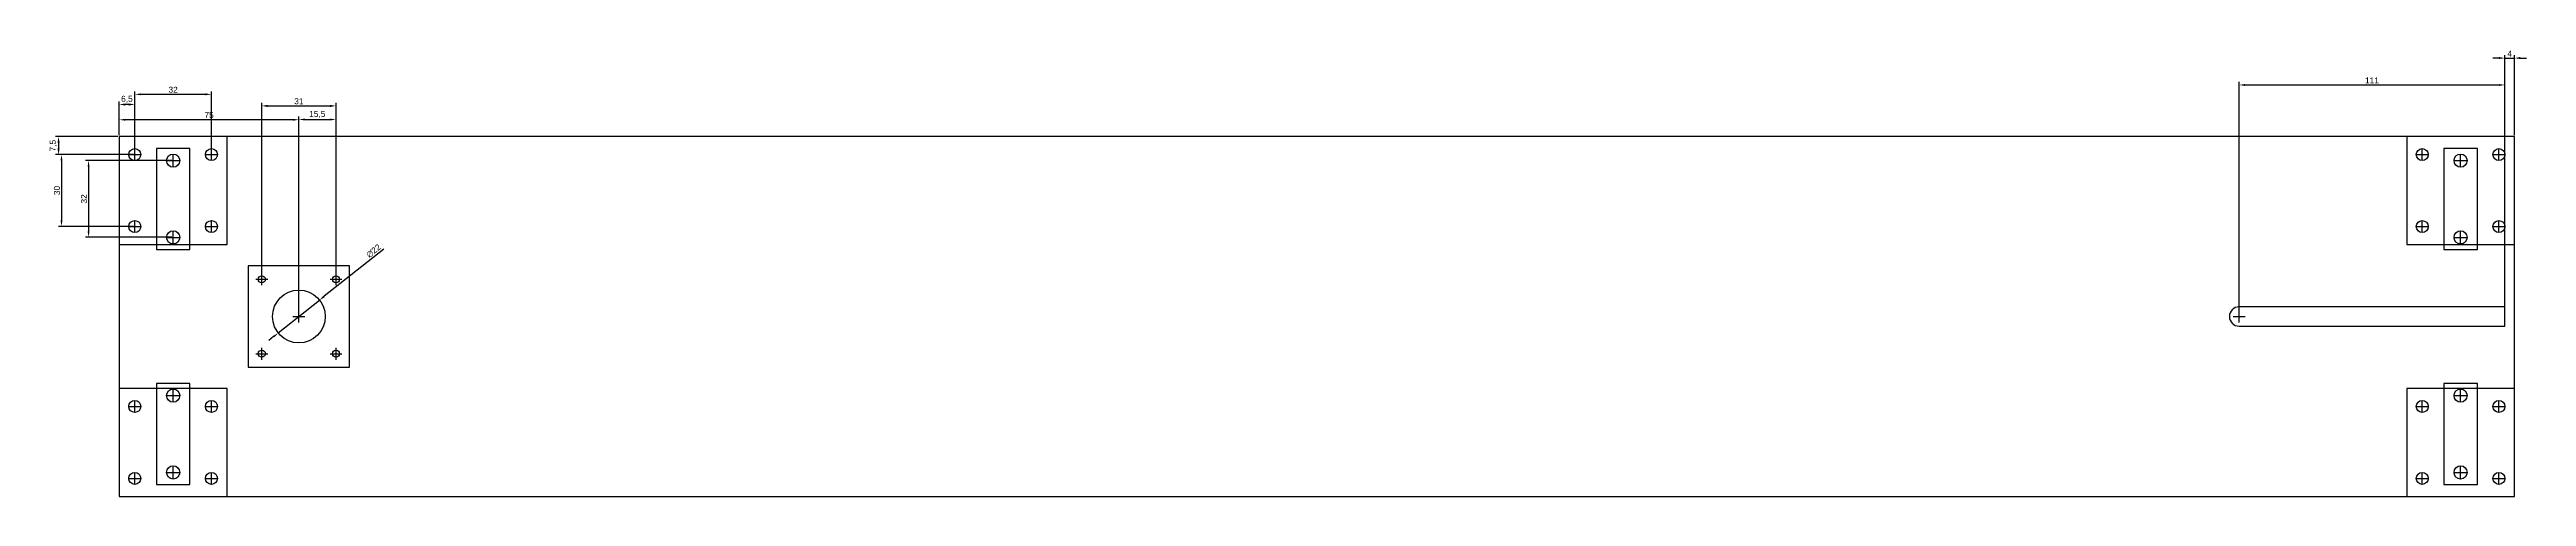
# Model space of a CAD drawing. Header units: millimetres. Extents: x -29 to 1005, y 100 to 286.
import ezdxf

# ---------------------------------------------------------------- set-up
doc = ezdxf.new("R2010")
doc.units = ezdxf.units.MM
doc.layers.add('Размеры', color=82, linetype='Continuous')
doc.styles.get("Standard").update_dxf_attribs({"font": 'arial.ttf'})
doc.dimstyles.new('ISO-25', dxfattribs={"dimtxt": 2.5, "dimasz": 2.5, "dimexe": 1.25, "dimexo": 0.625, "dimtad": 1, "dimtxsty": 'Standard', "dimcen": 2.5, "dimadec": 0, "dimazin": 0, "dimtfac": 1, "dimtmove": 0, "dimatfit": 3, "dimfxl": 1, "dimarcsym": 0})

# ---------------------------------------------------------------- blocks, each defined once
blk = doc.blocks.new('*D1')
at = {"layer": 'Defpoints', "color": 0, "transparency": 16777216}
for p in [(90.7, 263), (59.7, 190.7), (90.7, 190.7)]:
    blk.add_point(p, dxfattribs=at)
at = {"layer": 'Размеры', "color": 0, "lineweight": -2, "transparency": 16777216}
for p, q in [((59.7, 191.3), (59.7, 264.2)), ((62.2, 263), (88.2, 263)), ((90.7, 191.3), (90.7, 264.2))]:
    blk.add_line(p, q, dxfattribs=at)
at = {"layer": 'Размеры', "color": 0, "transparency": 16777216}
for points in [[(62.2, 263.4), (62.2, 262.5), (59.7, 263)], [(88.2, 263.4), (88.2, 262.5), (90.7, 263)]]:
    blk.add_solid(points, dxfattribs=at)
at = {"layer": 'Размеры', "color": 0, "transparency": 16777216, "insert": (75.2, 264.9), "char_height": 2.5, "attachment_point": 5}
blk.add_mtext('31', dxfattribs=at)
blk = doc.blocks.new('*D2')
at = {"layer": 'Defpoints', "color": 0, "transparency": 16777216}
for p in [(90.7, 257.3), (90.7, 190.7), (75.2, 175.2)]:
    blk.add_point(p, dxfattribs=at)
at = {"layer": 'Размеры', "color": 0, "lineweight": -2, "transparency": 16777216}
for p, q in [((75.2, 175.8), (75.2, 258.6)), ((90.7, 191.3), (90.7, 258.6)), ((77.7, 257.3), (88.2, 257.3))]:
    blk.add_line(p, q, dxfattribs=at)
at = {"layer": 'Размеры', "color": 0, "transparency": 16777216}
for points in [[(77.7, 257.7), (77.7, 256.9), (75.2, 257.3)], [(88.2, 257.7), (88.2, 256.9), (90.7, 257.3)]]:
    blk.add_solid(points, dxfattribs=at)
at = {"layer": 'Размеры', "color": 0, "transparency": 16777216, "insert": (82.9, 259.4), "char_height": 2.5, "attachment_point": 5}
blk.add_mtext('15,5', dxfattribs=at)
blk = doc.blocks.new('*D3')
at = {"layer": 'Defpoints', "color": 0, "transparency": 16777216}
for p in [(83.8, 182), (66.6, 168.3)]:
    blk.add_point(p, dxfattribs=at)
at = {"layer": 'Размеры', "color": 0, "lineweight": -2, "transparency": 16777216}
for p, q in [((110.6, 203.3), (85.8, 183.6)), ((66.6, 168.3), (83.8, 182)), ((64.6, 166.8), (62.7, 165.2))]:
    blk.add_line(p, q, dxfattribs=at)
at = {"layer": 'Размеры', "color": 0, "transparency": 16777216}
for points in [[(85.5, 183.9), (86, 183.2), (83.8, 182)], [(64.4, 167.1), (64.9, 166.5), (66.6, 168.3)]]:
    blk.add_solid(points, dxfattribs=at)
at = {"layer": 'Размеры', "color": 0, "transparency": 16777216, "insert": (106.4, 202.5), "char_height": 2.5, "attachment_point": 5, "rotation": 38.4542}
blk.add_mtext('∅22', dxfattribs=at)
blk = doc.blocks.new('*D4')
at = {"layer": 'Defpoints', "color": 0, "transparency": 16777216}
for p in [(22.7, 240.2), (-12.6, 208.2), (22.7, 208.2)]:
    blk.add_point(p, dxfattribs=at)
at = {"layer": 'Размеры', "color": 0, "lineweight": -2, "transparency": 16777216}
for p, q in [((22.1, 240.2), (-13.9, 240.2)), ((-12.6, 237.7), (-12.6, 210.7)), ((22.1, 208.2), (-13.9, 208.2))]:
    blk.add_line(p, q, dxfattribs=at)
at = {"layer": 'Размеры', "color": 0, "transparency": 16777216}
for points in [[(-13, 237.7), (-12.2, 237.7), (-12.6, 240.2)], [(-13, 210.7), (-12.2, 210.7), (-12.6, 208.2)]]:
    blk.add_solid(points, dxfattribs=at)
at = {"layer": 'Размеры', "color": 0, "transparency": 16777216, "insert": (-14.5, 224.2), "char_height": 2.5, "attachment_point": 5, "rotation": 90}
blk.add_mtext('32', dxfattribs=at)
blk = doc.blocks.new('*D5')
at = {"layer": 'Defpoints', "color": 0, "transparency": 16777216}
for p in [(6.7, 242.7), (-23.9, 212.7), (6.7, 212.7)]:
    blk.add_point(p, dxfattribs=at)
at = {"layer": 'Размеры', "color": 0, "lineweight": -2, "transparency": 16777216}
for p, q in [((6.1, 242.7), (-25.1, 242.7)), ((-23.9, 240.2), (-23.9, 215.2)), ((6.1, 212.7), (-25.1, 212.7))]:
    blk.add_line(p, q, dxfattribs=at)
at = {"layer": 'Размеры', "color": 0, "transparency": 16777216}
for points in [[(-24.3, 240.2), (-23.5, 240.2), (-23.9, 242.7)], [(-24.3, 215.2), (-23.5, 215.2), (-23.9, 212.7)]]:
    blk.add_solid(points, dxfattribs=at)
at = {"layer": 'Размеры', "color": 0, "transparency": 16777216, "insert": (-25.8, 227.7), "char_height": 2.5, "attachment_point": 5, "rotation": 90}
blk.add_mtext('30', dxfattribs=at)
blk = doc.blocks.new('*D6')
at = {"layer": 'Defpoints', "color": 0, "transparency": 16777216}
for p in [(6.7, 267.8), (6.7, 242.7), (38.7, 242.7)]:
    blk.add_point(p, dxfattribs=at)
at = {"layer": 'Размеры', "color": 0, "lineweight": -2, "transparency": 16777216}
for p, q in [((6.7, 243.3), (6.7, 269)), ((38.7, 243.3), (38.7, 269)), ((36.2, 267.8), (9.2, 267.8))]:
    blk.add_line(p, q, dxfattribs=at)
at = {"layer": 'Размеры', "color": 0, "transparency": 16777216}
for points in [[(9.2, 268.2), (9.2, 267.4), (6.7, 267.8)], [(36.2, 268.2), (36.2, 267.4), (38.7, 267.8)]]:
    blk.add_solid(points, dxfattribs=at)
at = {"layer": 'Размеры', "color": 0, "transparency": 16777216, "insert": (22.7, 269.7), "char_height": 2.5, "attachment_point": 5}
blk.add_mtext('32', dxfattribs=at)
blk = doc.blocks.new('*D7')
at = {"layer": 'Defpoints', "color": 0, "transparency": 16777216}
for p in [(0.2, 263.6), (0.2, 250.2), (6.7, 242.7)]:
    blk.add_point(p, dxfattribs=at)
at = {"layer": 'Размеры', "color": 0, "lineweight": -2, "transparency": 16777216}
for p, q in [((0.2, 250.8), (0.2, 264.8)), ((4.2, 263.6), (2.7, 263.6)), ((6.7, 243.3), (6.7, 264.8))]:
    blk.add_line(p, q, dxfattribs=at)
at = {"layer": 'Размеры', "color": 0, "transparency": 16777216}
for points in [[(2.7, 264), (2.7, 263.1), (0.2, 263.6)], [(4.2, 264), (4.2, 263.1), (6.7, 263.6)]]:
    blk.add_solid(points, dxfattribs=at)
at = {"layer": 'Размеры', "color": 0, "transparency": 16777216, "insert": (3.4, 265.7), "char_height": 2.5, "attachment_point": 5}
blk.add_mtext('6,5', dxfattribs=at)
blk = doc.blocks.new('*D8')
at = {"layer": 'Defpoints', "color": 0, "transparency": 16777216}
for p in [(0.2, 250.2), (-25.1, 242.7), (6.7, 242.7)]:
    blk.add_point(p, dxfattribs=at)
at = {"layer": 'Размеры', "color": 0, "lineweight": -2, "transparency": 16777216}
for p, q in [((-0.4, 250.2), (-26.4, 250.2)), ((6.1, 242.7), (-26.4, 242.7)), ((-25.1, 247.7), (-25.1, 245.2))]:
    blk.add_line(p, q, dxfattribs=at)
at = {"layer": 'Размеры', "color": 0, "transparency": 16777216}
for points in [[(-25.6, 247.7), (-24.7, 247.7), (-25.1, 250.2)], [(-25.6, 245.2), (-24.7, 245.2), (-25.1, 242.7)]]:
    blk.add_solid(points, dxfattribs=at)
at = {"layer": 'Размеры', "color": 0, "transparency": 16777216, "insert": (-27.3, 246.4), "char_height": 2.5, "attachment_point": 5, "rotation": 90}
blk.add_mtext('7,5', dxfattribs=at)
blk = doc.blocks.new('*D11')
at = {"layer": 'Defpoints', "color": 0, "transparency": 16777216}
for p in [(0.2, 257.2), (0.2, 250.2), (75.2, 175.2)]:
    blk.add_point(p, dxfattribs=at)
at = {"layer": 'Размеры', "color": 0, "lineweight": -2, "transparency": 16777216}
for p, q in [((0.2, 250.8), (0.2, 258.5)), ((72.7, 257.2), (2.7, 257.2)), ((75.2, 175.8), (75.2, 258.5))]:
    blk.add_line(p, q, dxfattribs=at)
at = {"layer": 'Размеры', "color": 0, "transparency": 16777216}
for points in [[(2.7, 257.6), (2.7, 256.8), (0.2, 257.2)], [(72.7, 257.6), (72.7, 256.8), (75.2, 257.2)]]:
    blk.add_solid(points, dxfattribs=at)
at = {"layer": 'Размеры', "color": 0, "transparency": 16777216, "insert": (37.7, 259.1), "char_height": 2.5, "attachment_point": 5}
blk.add_mtext('75', dxfattribs=at)
blk = doc.blocks.new('*D12')
at = {"layer": 'Defpoints', "color": 0, "transparency": 16777216}
for p in [(996.2, 271.7), (996.2, 179.2), (885.2, 175.2)]:
    blk.add_point(p, dxfattribs=at)
at = {"layer": 'Размеры', "color": 0, "lineweight": -2, "transparency": 16777216}
for p, q in [((885.2, 175.8), (885.2, 273)), ((887.7, 271.7), (993.7, 271.7)), ((996.2, 179.8), (996.2, 273))]:
    blk.add_line(p, q, dxfattribs=at)
at = {"layer": 'Размеры', "color": 0, "transparency": 16777216}
for points in [[(887.7, 272.1), (887.7, 271.3), (885.2, 271.7)], [(993.7, 272.1), (993.7, 271.3), (996.2, 271.7)]]:
    blk.add_solid(points, dxfattribs=at)
at = {"layer": 'Размеры', "color": 0, "transparency": 16777216, "insert": (940.7, 273.6), "char_height": 2.5, "attachment_point": 5}
blk.add_mtext('111', dxfattribs=at)
blk = doc.blocks.new('*D13')
at = {"layer": 'Defpoints', "color": 0, "transparency": 16777216}
for p in [(1000.2, 282.9), (1000.2, 250.2), (996.2, 171.2)]:
    blk.add_point(p, dxfattribs=at)
at = {"layer": 'Размеры', "color": 0, "lineweight": -2, "transparency": 16777216}
for p, q in [((993.7, 282.9), (991.2, 282.9)), ((996.2, 171.8), (996.2, 284.2)), ((996.2, 282.9), (1000.2, 282.9)), ((1000.2, 250.8), (1000.2, 284.2)), ((1002.7, 282.9), (1005.2, 282.9))]:
    blk.add_line(p, q, dxfattribs=at)
at = {"layer": 'Размеры', "color": 0, "transparency": 16777216}
for points in [[(993.7, 283.4), (993.7, 282.5), (996.2, 282.9)], [(1002.7, 283.4), (1002.7, 282.5), (1000.2, 282.9)]]:
    blk.add_solid(points, dxfattribs=at)
at = {"layer": 'Размеры', "color": 0, "transparency": 16777216, "insert": (998.2, 284.8), "char_height": 2.5, "attachment_point": 5}
blk.add_mtext('4', dxfattribs=at)

msp = doc.modelspace()

# ---------------------------------------------------------------- linework, layer by layer
for p, q in [((4.198, 242.672), (9.198, 242.672)), ((6.698, 240.172), (6.698, 245.172)), ((20.198, 240.172), (25.198, 240.172)), ((22.698, 237.672), (22.698, 242.672)), ((36.198, 242.672), (41.198, 242.672)), ((38.698, 240.172), (38.698, 245.172)), ((959.198, 242.672), (964.198, 242.672)), ((961.698, 240.172), (961.698, 245.172)), ((975.198, 240.172), (980.198, 240.172)), ((977.698, 237.672), (977.698, 242.672)), ((991.198, 242.672), (996.198, 242.672)), ((993.698, 240.172), (993.698, 245.172)), ((4.198, 212.672), (9.198, 212.672)), ((6.698, 210.172), (6.698, 215.172)), ((20.198, 208.172), (25.198, 208.172)), ((22.698, 205.672), (22.698, 210.672)), ((36.198, 212.672), (41.198, 212.672)), ((38.698, 210.172), (38.698, 215.172)), ((959.198, 212.672), (964.198, 212.672)), ((961.698, 210.172), (961.698, 215.172)), ((975.198, 208.172), (980.198, 208.172)), ((977.698, 205.672), (977.698, 210.672)), ((991.198, 212.672), (996.198, 212.672)), ((993.698, 210.172), (993.698, 215.172)), ((57.198, 190.672), (62.198, 190.672)), ((59.698, 188.172), (59.698, 193.172)), ((88.198, 190.672), (93.198, 190.672)), ((90.698, 188.172), (90.698, 193.172)), ((75.198, 172.672), (75.198, 177.672)), ((885.198, 172.672), (885.198, 177.672)), ((72.698, 175.172), (77.698, 175.172)), ((882.698, 175.172), (887.698, 175.172)), ((57.198, 159.672), (62.198, 159.672)), ((59.698, 157.172), (59.698, 162.172)), ((88.198, 159.672), (93.198, 159.672)), ((90.698, 157.172), (90.698, 162.172)), ((4.198, 137.672), (9.198, 137.672)), ((6.698, 135.172), (6.698, 140.172)), ((20.198, 142.172), (25.198, 142.172)), ((22.698, 139.672), (22.698, 144.672)), ((36.198, 137.672), (41.198, 137.672)), ((38.698, 135.172), (38.698, 140.172)), ((959.198, 137.672), (964.198, 137.672)), ((961.698, 135.172), (961.698, 140.172)), ((975.198, 142.172), (980.198, 142.172)), ((977.698, 139.672), (977.698, 144.672)), ((991.198, 137.672), (996.198, 137.672)), ((993.698, 135.172), (993.698, 140.172)), ((4.198, 107.672), (9.198, 107.672)), ((6.698, 105.172), (6.698, 110.172)), ((20.198, 110.172), (25.198, 110.172)), ((22.698, 107.672), (22.698, 112.672)), ((36.198, 107.672), (41.198, 107.672)), ((38.698, 105.172), (38.698, 110.172)), ((959.198, 107.672), (964.198, 107.672)), ((961.698, 105.172), (961.698, 110.172)), ((975.198, 110.172), (980.198, 110.172)), ((977.698, 107.672), (977.698, 112.672)), ((991.198, 107.672), (996.198, 107.672)), ((993.698, 105.172), (993.698, 110.172))]:
    msp.add_line(p, q)
for points in [[(0.198, 100.172), (1000.198, 100.172), (1000.198, 250.172), (0.198, 250.172)], [(0.198, 205.172), (45.198, 205.172), (45.198, 250.172), (0.198, 250.172)], [(955.198, 205.172), (1000.198, 205.172), (1000.198, 250.172), (955.198, 250.172)], [(15.698, 203.172), (29.698, 203.172), (29.698, 245.172), (15.698, 245.172)], [(970.698, 203.172), (984.698, 203.172), (984.698, 245.172), (970.698, 245.172)], [(54.048, 154.022), (96.348, 154.022), (96.348, 196.322), (54.048, 196.322)], [(0.198, 100.172), (45.198, 100.172), (45.198, 145.172), (0.198, 145.172)], [(15.698, 105.172), (29.698, 105.172), (29.698, 147.172), (15.698, 147.172)], [(955.198, 100.172), (1000.198, 100.172), (1000.198, 145.172), (955.198, 145.172)], [(970.698, 105.172), (984.698, 105.172), (984.698, 147.172), (970.698, 147.172)]]:
    msp.add_lwpolyline(points, close=True)
msp.add_lwpolyline([(885.198, 171.172), (996.198, 171.172), (996.198, 179.172), (885.198, 179.172, 0.41421356), (881.198, 175.172), (881.198, 175.172, 0.41421356)], format="xyb", close=True)
for centre, radius in [((6.698, 242.672), 2.5), ((22.698, 240.172), 2.75), ((38.698, 242.672), 2.5), ((961.698, 242.672), 2.5), ((977.698, 240.172), 2.75), ((993.698, 242.672), 2.5), ((6.698, 212.672), 2.5), ((22.698, 208.172), 2.75), ((38.698, 212.672), 2.5), ((961.698, 212.672), 2.5), ((977.698, 208.172), 2.75), ((993.698, 212.672), 2.5), ((59.698, 190.672), 1.5), ((75.198, 175.172), 11), ((90.698, 190.672), 1.5), ((59.698, 159.672), 1.5), ((90.698, 159.672), 1.5), ((22.698, 142.172), 2.75), ((977.698, 142.172), 2.75), ((6.698, 137.672), 2.5), ((38.698, 137.672), 2.5), ((961.698, 137.672), 2.5), ((993.698, 137.672), 2.5), ((6.698, 107.672), 2.5), ((22.698, 110.172), 2.75), ((38.698, 107.672), 2.5), ((961.698, 107.672), 2.5), ((977.698, 110.172), 2.75), ((993.698, 107.672), 2.5)]:
    msp.add_circle(centre, radius)

# ---------------------------------------------------------------- dimensions: what is measured, and where the dimension line sits
at = {"layer": 'Размеры'}
for base, p1, p2, picture, middle in [((1000.198, 282.934), (996.198, 171.172), (1000.198, 250.172), '*D13', (998.198, 284.809)), ((6.698, 267.789), (38.698, 242.672), (6.698, 242.672), '*D6', (22.698, 269.691)), ((996.198, 271.705), (885.198, 175.172), (996.198, 179.172), '*D12', (940.698, 273.586)), ((0.198, 263.561), (6.698, 242.672), (0.198, 250.172), '*D7', (3.448, 265.689)), ((0.198, 257.204), (75.198, 175.172), (0.198, 250.172), '*D11', (37.698, 259.101)), ((90.698, 262.957), (59.698, 190.672), (90.698, 190.672), '*D1', (75.198, 264.86)), ((90.698, 257.321), (75.198, 175.172), (90.698, 190.672), '*D2', (82.948, 259.448))]:
    dim = msp.add_linear_dim(base=base, p1=p1, p2=p2, dimstyle='ISO-25', dxfattribs=at)
    dim.commit()
    dim.dimension.update_dxf_attribs({"geometry": picture, "text_midpoint": middle})
for base, p1, p2, picture, middle in [((-25.135, 242.672), (0.198, 250.172), (6.698, 242.672), '*D8', (-27.257, 246.422)), ((-23.885, 212.672), (6.698, 242.672), (6.698, 212.672), '*D5', (-25.787, 227.672)), ((-12.603, 208.172), (22.698, 240.172), (22.698, 208.172), '*D4', (-14.506, 224.172))]:
    dim = msp.add_linear_dim(base=base, p1=p1, p2=p2, angle=90, dimstyle='ISO-25', dxfattribs=at)
    dim.commit()
    dim.dimension.update_dxf_attribs({"geometry": picture, "text_midpoint": middle})
dim = msp.add_diameter_dim_2p(p1=(66.584, 168.331), p2=(83.812, 182.013), dimstyle='ISO-25', dxfattribs=at)
dim.commit()
dim.dimension.update_dxf_attribs({"geometry": '*D3', "text_midpoint": (107.664, 200.955), "dimtype": 163})

doc.saveas('drawing.dxf')
